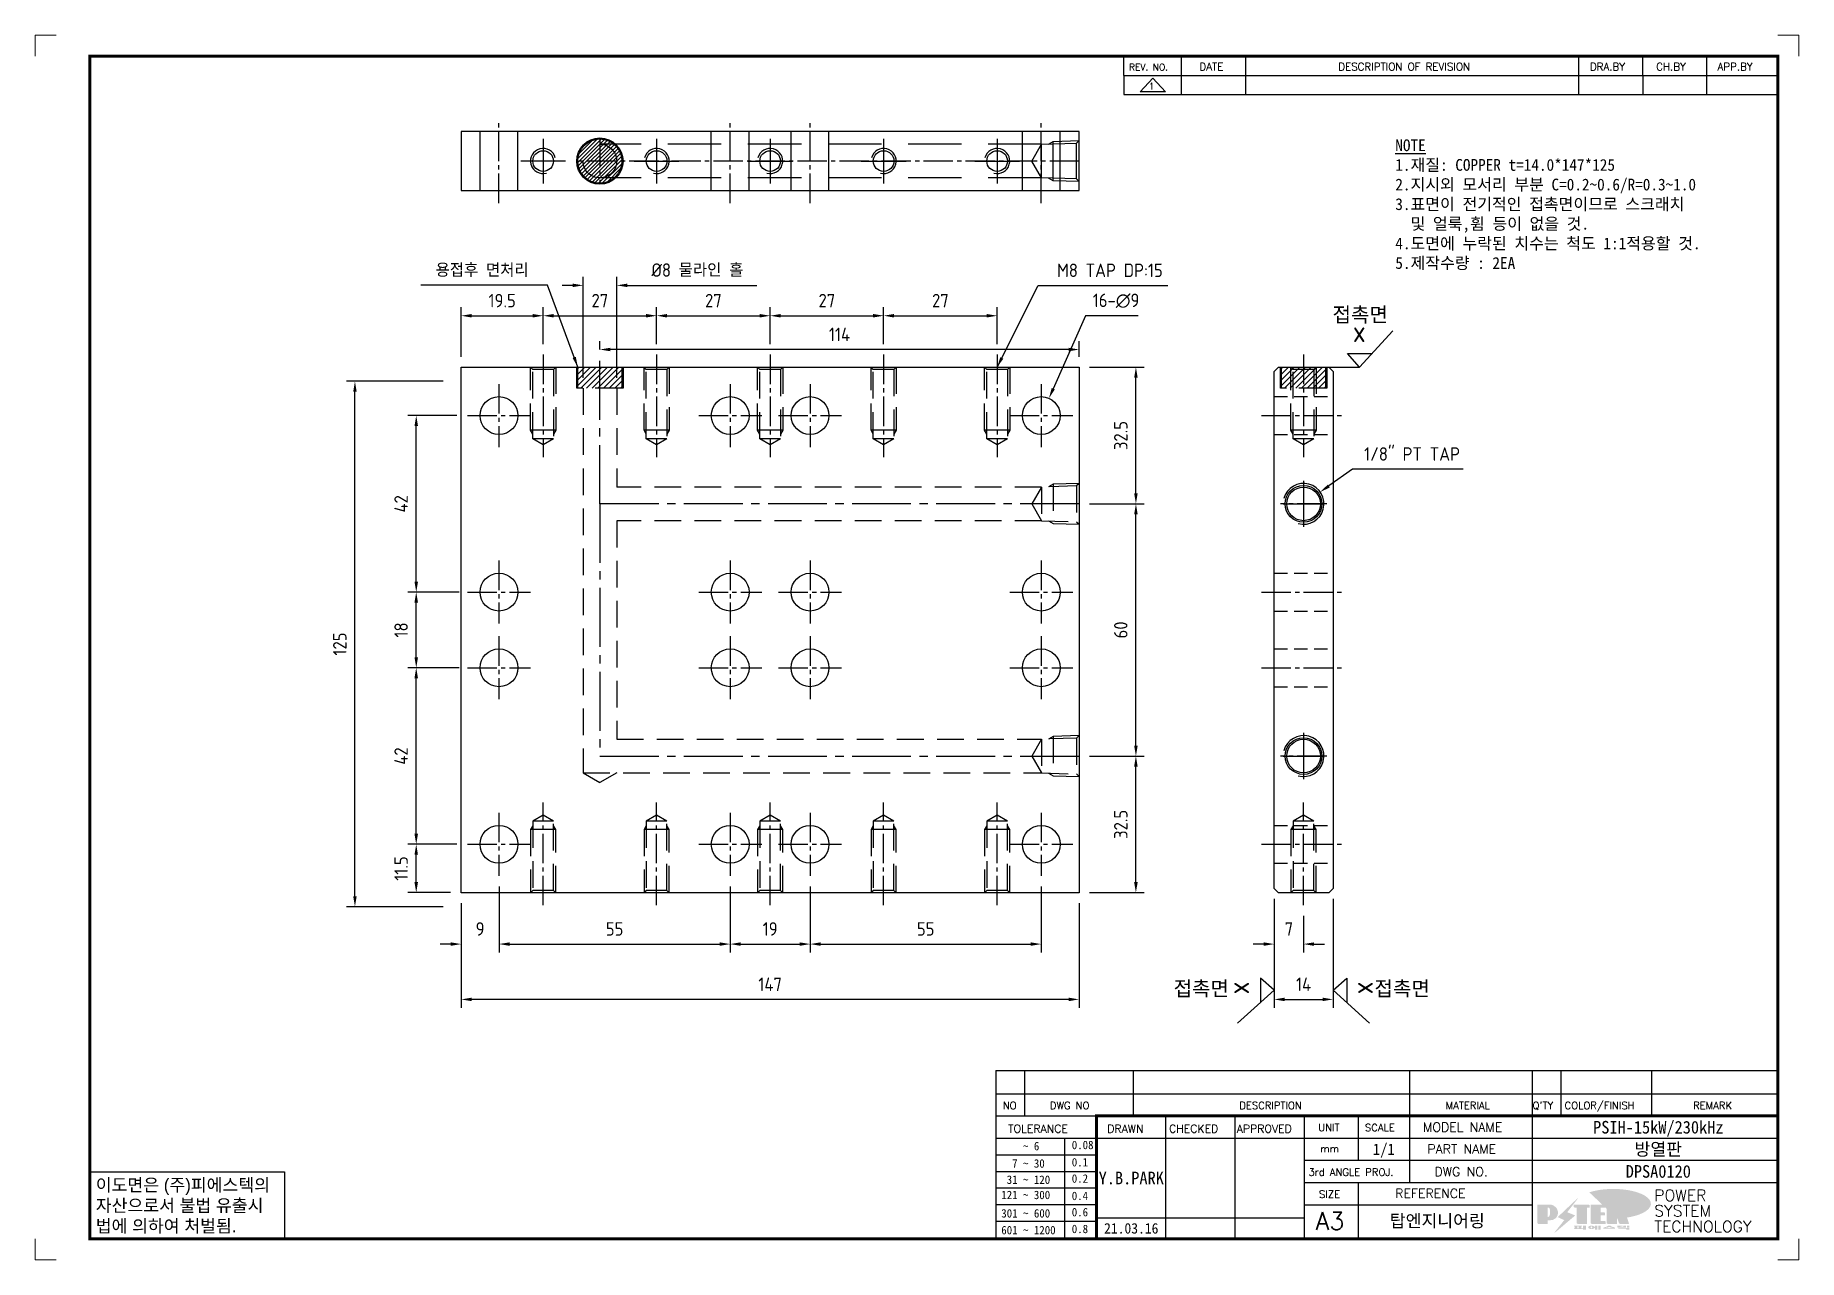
# Model space of a CAD drawing. Header units: millimetres. Extents: x -4251 to 2609, y -1673 to 4048.
# Drawn here: x -3350.1 to -2930.6, y -1277.8 to -986.5 of the extents above; entities that cross this region are included whole.
import ezdxf
from ezdxf.enums import TextEntityAlignment as Align

# ---------------------------------------------------------------- set-up
doc = ezdxf.new("R2010")
doc.units = ezdxf.units.MM
for name, pattern in [('CENTER', [50.8, 31.75, -6.35, 6.35, -6.35]), ('CENTER1', [10, 7, -1, 1, -1]), ('HIDDEN', [9.525, 6.35, -3.175]), ('HIDDEN2', [4.7625, 3.175, -1.5875]), ('HIDDENX2', [19.05, 12.7, -6.35])]:
    doc.linetypes.add(name, pattern=pattern)
for name, color, linetype in [('CENTER', 1, 'CENTER'), ('FORMAT-1', 7, 'Continuous'), ('HIDDEN', 2, 'HIDDEN'), ('line', 3, 'Continuous'), ('THIN', 3, 'Continuous')]:
    doc.layers.add(name, color=color, linetype=linetype)
doc.styles.add('h1', font='')
doc.styles.add('HAN', font='')
doc.styles.add('RC', font='simplex.shx')
doc.styles.add('ROMANT', font='simplex.shx')
doc.styles.add('RT', font='simplex.shx', dxfattribs={"oblique": 15})
doc.styles.get("Standard").update_dxf_attribs({"font": 'ISOCP.SHX', "bigfont": 'WHGTXT.SHX'})
doc.styles.get('h1').set_extended_font_data('New Gulim')
doc.styles.get('HAN').set_extended_font_data('GulimChe')
doc.dimstyles.new('PS-1', dxfattribs={"dimtxt": 3.2, "dimasz": 2.5, "dimexe": 2, "dimexo": 2.5, "dimgap": 2, "dimtad": 1, "dimtoh": 1, "dimrnd": 0.05, "dimzin": 12, "dimdsep": 46, "dimtxsty": 'Standard', "dimcen": 0, "dimclrt": 2, "dimazin": 3, "dimtfac": 1, "dimtofl": 0, "dimtmove": 0, "dimatfit": 3, "dimfxl": 0, "dimtolj": 1, "dimtzin": 0, "dimarcsym": 0})

msp = doc.modelspace()

# ---------------------------------------------------------------- texts
at = {"color": 2, "style": 'HAN'}
for p in [(-3041.5168, -1054.6793, 6026.422), (-3079.3292, -1214.9869, 6026.422), (-3031.55, -1214.9869, 6026.422)]:
    msp.add_text('접촉면', height=3.5, dxfattribs=at).set_placement(p)
at = {"color": 2, "text_generation_flag": 2}
msp.add_text('x', height=5, dxfattribs=at).set_placement((-3033.64, -1059.462, 0))
msp.add_text('x', height=5, rotation=90, dxfattribs=at).set_placement((-3061.3948, -1211.5793, 0))
at = {"color": 2}
msp.add_text('x', height=5, rotation=270, dxfattribs=at).set_placement((-3035.4344, -1211.5793, 0))
at = {"color": 2, "insert": (-3026.5945, -1011.2376, -0.0001), "char_height": 2.800095, "attachment_point": 1, "style": 'HAN'}
msp.add_mtext_dynamic_manual_height_columns('{\\LNOTE\\P}1.재질: COPPER t=14.0*147*125\\P2.지시외 모서리 부분 C=0.2~0.6/R=0.3~1.0\\P3.표면이 전기적인 접촉면이므로 스크래치\\P  및 얼룩,휨 등이 없을 것.\\P4.도면에 누락된 치수는 척도 1:1적용할 것.\\P{\\C1;5.제작수량 : 2EA}', width=794.617376, gutter_width=769.2954, heights=[449.7266], dxfattribs=at)
at = {"color": 1, "insert": (-3232.7542, -1043.9432, 0), "char_height": 3.2, "attachment_point": 9}
msp.add_mtext('용접후 면처리', dxfattribs=at)
at = {"color": 2, "insert": (-3107.0657, -1043.9884, 0), "char_height": 3.2, "attachment_point": 7}
msp.add_mtext('M8 TAP DP:15', dxfattribs=at)

# ---------------------------------------------------------------- blocks, each defined once
blk = doc.blocks.new('*D597')
at = {"color": 0, "linetype": 'ByBlock', "lineweight": -2}
for p, q in [((-3239.81, -1188.94), (-3239.81, -1204.67)), ((-3248.81, -1192.94), (-3248.81, -1204.67)), ((-3251.31, -1202.67), (-3253.81, -1202.67)), ((-3237.31, -1202.67), (-3234.81, -1202.67))]:
    blk.add_line(p, q, dxfattribs=at)
at = {"color": 0}
for points in [[(-3251.31, -1202.26), (-3251.31, -1203.09), (-3248.81, -1202.67)], [(-3237.31, -1202.26), (-3237.31, -1203.09), (-3239.81, -1202.67)]]:
    blk.add_solid(points, dxfattribs=at)
at = {"layer": 'DEFPOINTS', "color": 0}
for p in [(-3239.81, -1186.44, 0), (-3248.81, -1190.44, 0), (-3239.81, -1202.67)]:
    blk.add_point(p, dxfattribs=at)
at = {"color": 2, "insert": (-3244.31, -1199.07), "char_height": 3.2, "attachment_point": 5}
blk.add_mtext('\\A1;9', dxfattribs=at)
blk = doc.blocks.new('*D598')
at = {"color": 0, "linetype": 'ByBlock', "lineweight": -2}
for p, q in [((-3239.81, -1188.94), (-3239.81, -1204.67)), ((-3184.81, -1188.94), (-3184.81, -1204.67)), ((-3237.31, -1202.67), (-3187.31, -1202.67))]:
    blk.add_line(p, q, dxfattribs=at)
at = {"color": 0}
for points in [[(-3237.31, -1202.26), (-3237.31, -1203.09), (-3239.81, -1202.67)], [(-3187.31, -1202.26), (-3187.31, -1203.09), (-3184.81, -1202.67)]]:
    blk.add_solid(points, dxfattribs=at)
at = {"layer": 'DEFPOINTS', "color": 0}
for p in [(-3239.81, -1186.44, 0), (-3184.81, -1186.44, 0), (-3184.81, -1202.67)]:
    blk.add_point(p, dxfattribs=at)
at = {"color": 2, "insert": (-3212.31, -1199.07), "char_height": 3.2, "attachment_point": 5}
blk.add_mtext('\\A1;55', dxfattribs=at)
blk = doc.blocks.new('*D599')
at = {"color": 0, "linetype": 'ByBlock', "lineweight": -2}
for p, q in [((-3184.81, -1188.94), (-3184.81, -1204.67)), ((-3165.81, -1188.94), (-3165.81, -1204.67)), ((-3182.31, -1202.67), (-3168.31, -1202.67))]:
    blk.add_line(p, q, dxfattribs=at)
at = {"color": 0}
for points in [[(-3182.31, -1202.26), (-3182.31, -1203.09), (-3184.81, -1202.67)], [(-3168.31, -1202.26), (-3168.31, -1203.09), (-3165.81, -1202.67)]]:
    blk.add_solid(points, dxfattribs=at)
at = {"layer": 'DEFPOINTS', "color": 0}
for p in [(-3184.81, -1186.44, 0), (-3165.81, -1186.44, 0), (-3165.81, -1202.67)]:
    blk.add_point(p, dxfattribs=at)
at = {"color": 2, "insert": (-3175.31, -1199.07), "char_height": 3.2, "attachment_point": 5}
blk.add_mtext('\\A1;19', dxfattribs=at)
blk = doc.blocks.new('*D600')
at = {"color": 0, "linetype": 'ByBlock', "lineweight": -2}
for p, q in [((-3165.81, -1188.94), (-3165.81, -1204.67)), ((-3110.81, -1188.94), (-3110.81, -1204.67)), ((-3163.31, -1202.67), (-3113.31, -1202.67))]:
    blk.add_line(p, q, dxfattribs=at)
at = {"color": 0}
for points in [[(-3163.31, -1202.26), (-3163.31, -1203.09), (-3165.81, -1202.67)], [(-3113.31, -1202.26), (-3113.31, -1203.09), (-3110.81, -1202.67)]]:
    blk.add_solid(points, dxfattribs=at)
at = {"layer": 'DEFPOINTS', "color": 0}
for p in [(-3165.81, -1186.44, 0), (-3110.81, -1186.44, 0), (-3110.81, -1202.67)]:
    blk.add_point(p, dxfattribs=at)
at = {"color": 2, "insert": (-3138.31, -1199.07), "char_height": 3.2, "attachment_point": 5}
blk.add_mtext('\\A1;55', dxfattribs=at)
blk = doc.blocks.new('*D601')
at = {"color": 0, "linetype": 'ByBlock', "lineweight": -2}
for p, q in [((-3249.81, -1178.94), (-3261.5, -1178.94)), ((-3259.5, -1187.94), (-3259.5, -1181.44)), ((-3251.31, -1190.44), (-3261.5, -1190.44))]:
    blk.add_line(p, q, dxfattribs=at)
at = {"color": 0}
for points in [[(-3259.92, -1181.44), (-3259.08, -1181.44), (-3259.5, -1178.94)], [(-3259.92, -1187.94), (-3259.08, -1187.94), (-3259.5, -1190.44)]]:
    blk.add_solid(points, dxfattribs=at)
at = {"layer": 'DEFPOINTS', "color": 0}
for p in [(-3259.5, -1178.94), (-3247.31, -1178.94, 0), (-3248.81, -1190.44, 0)]:
    blk.add_point(p, dxfattribs=at)
at = {"color": 2, "insert": (-3263.1, -1184.69), "char_height": 3.2, "attachment_point": 5, "rotation": 90}
blk.add_mtext('\\A1;11.5', dxfattribs=at)
blk = doc.blocks.new('*D602')
at = {"color": 0, "linetype": 'ByBlock', "lineweight": -2}
for p, q in [((-3249.31, -1136.94), (-3261.5, -1136.94)), ((-3259.5, -1176.44), (-3259.5, -1139.44)), ((-3249.81, -1178.94), (-3261.5, -1178.94))]:
    blk.add_line(p, q, dxfattribs=at)
at = {"color": 0}
for points in [[(-3259.92, -1139.44), (-3259.08, -1139.44), (-3259.5, -1136.94)], [(-3259.92, -1176.44), (-3259.08, -1176.44), (-3259.5, -1178.94)]]:
    blk.add_solid(points, dxfattribs=at)
at = {"layer": 'DEFPOINTS', "color": 0}
for p in [(-3259.5, -1136.94), (-3246.81, -1136.94, 0), (-3247.31, -1178.94, 0)]:
    blk.add_point(p, dxfattribs=at)
at = {"color": 2, "insert": (-3263.1, -1157.94), "char_height": 3.2, "attachment_point": 5, "rotation": 90}
blk.add_mtext('\\A1;42', dxfattribs=at)
blk = doc.blocks.new('*D603')
at = {"color": 0, "linetype": 'ByBlock', "lineweight": -2}
for p, q in [((-3249.31, -1118.94), (-3261.5, -1118.94)), ((-3259.5, -1134.44), (-3259.5, -1121.44)), ((-3249.31, -1136.94), (-3261.5, -1136.94))]:
    blk.add_line(p, q, dxfattribs=at)
at = {"color": 0}
for points in [[(-3259.92, -1121.44), (-3259.08, -1121.44), (-3259.5, -1118.94)], [(-3259.92, -1134.44), (-3259.08, -1134.44), (-3259.5, -1136.94)]]:
    blk.add_solid(points, dxfattribs=at)
at = {"layer": 'DEFPOINTS', "color": 0}
for p in [(-3259.5, -1118.94), (-3246.81, -1118.94, 0), (-3246.81, -1136.94, 0)]:
    blk.add_point(p, dxfattribs=at)
at = {"color": 2, "insert": (-3263.1, -1127.94), "char_height": 3.2, "attachment_point": 5, "rotation": 90}
blk.add_mtext('\\A1;18', dxfattribs=at)
blk = doc.blocks.new('*D604')
at = {"color": 0, "linetype": 'ByBlock', "lineweight": -2}
for p, q in [((-3249.81, -1076.94), (-3261.5, -1076.94)), ((-3259.5, -1116.44), (-3259.5, -1079.44)), ((-3249.31, -1118.94), (-3261.5, -1118.94))]:
    blk.add_line(p, q, dxfattribs=at)
at = {"color": 0}
for points in [[(-3259.92, -1079.44), (-3259.08, -1079.44), (-3259.5, -1076.94)], [(-3259.92, -1116.44), (-3259.08, -1116.44), (-3259.5, -1118.94)]]:
    blk.add_solid(points, dxfattribs=at)
at = {"layer": 'DEFPOINTS', "color": 0}
for p in [(-3259.5, -1076.94), (-3247.31, -1076.94, 0), (-3246.81, -1118.94, 0)]:
    blk.add_point(p, dxfattribs=at)
at = {"color": 2, "insert": (-3263.1, -1097.94), "char_height": 3.2, "attachment_point": 5, "rotation": 90}
blk.add_mtext('\\A1;42', dxfattribs=at)
blk = doc.blocks.new('*D605')
at = {"color": 0, "linetype": 'ByBlock', "lineweight": -2}
for p, q in [((-3248.81, -1192.94), (-3248.81, -1217.83)), ((-3101.81, -1192.94), (-3101.81, -1217.83)), ((-3104.31, -1215.83), (-3246.31, -1215.83))]:
    blk.add_line(p, q, dxfattribs=at)
at = {"color": 0}
for points in [[(-3246.31, -1215.42), (-3246.31, -1216.25), (-3248.81, -1215.83)], [(-3104.31, -1215.42), (-3104.31, -1216.25), (-3101.81, -1215.83)]]:
    blk.add_solid(points, dxfattribs=at)
at = {"layer": 'DEFPOINTS', "color": 0}
for p in [(-3248.81, -1190.44, 0), (-3101.81, -1190.44, 0), (-3248.81, -1215.83)]:
    blk.add_point(p, dxfattribs=at)
at = {"color": 2, "insert": (-3175.31, -1212.23), "char_height": 3.2, "attachment_point": 5}
blk.add_mtext('\\A1;147', dxfattribs=at)
blk = doc.blocks.new('*D606')
at = {"color": 0, "linetype": 'ByBlock', "lineweight": -2}
for p, q in [((-3253.1, -1068.79), (-3276.08, -1068.79)), ((-3274.08, -1191.29), (-3274.08, -1071.29)), ((-3253.1, -1193.79), (-3276.08, -1193.79))]:
    blk.add_line(p, q, dxfattribs=at)
at = {"color": 0}
for points in [[(-3274.5, -1071.29), (-3273.67, -1071.29), (-3274.08, -1068.79)], [(-3274.5, -1191.29), (-3273.67, -1191.29), (-3274.08, -1193.79)]]:
    blk.add_solid(points, dxfattribs=at)
at = {"layer": 'DEFPOINTS', "color": 0}
for p in [(-3274.08, -1068.79), (-3250.6, -1068.79, 0), (-3250.6, -1193.79, 0)]:
    blk.add_point(p, dxfattribs=at)
at = {"color": 2, "insert": (-3277.68, -1131.29), "char_height": 3.2, "attachment_point": 5, "rotation": 90}
blk.add_mtext('\\A1;125', dxfattribs=at)
blk = doc.blocks.new('*D607')
at = {"color": 0, "linetype": 'ByBlock', "lineweight": -2}
for p, q in [((-3248.81, -1062.94), (-3248.81, -1051.19)), ((-3229.31, -1059.94), (-3229.31, -1051.19)), ((-3246.31, -1053.19), (-3231.81, -1053.19))]:
    blk.add_line(p, q, dxfattribs=at)
at = {"color": 0}
for points in [[(-3246.31, -1052.77), (-3246.31, -1053.61), (-3248.81, -1053.19)], [(-3231.81, -1052.77), (-3231.81, -1053.61), (-3229.31, -1053.19)]]:
    blk.add_solid(points, dxfattribs=at)
at = {"layer": 'DEFPOINTS', "color": 0}
for p in [(-3229.31, -1053.19), (-3248.81, -1065.44, 0), (-3229.31, -1062.44, 0)]:
    blk.add_point(p, dxfattribs=at)
at = {"color": 2, "insert": (-3239.06, -1049.59), "char_height": 3.2, "attachment_point": 5}
blk.add_mtext('\\A1;19.5', dxfattribs=at)
blk = doc.blocks.new('*D608')
at = {"color": 0, "linetype": 'ByBlock', "lineweight": -2}
for p, q in [((-3229.31, -1059.94), (-3229.31, -1051.19)), ((-3202.31, -1059.94), (-3202.31, -1051.19)), ((-3226.81, -1053.19), (-3204.81, -1053.19))]:
    blk.add_line(p, q, dxfattribs=at)
at = {"color": 0}
for points in [[(-3226.81, -1052.77), (-3226.81, -1053.61), (-3229.31, -1053.19)], [(-3204.81, -1052.77), (-3204.81, -1053.61), (-3202.31, -1053.19)]]:
    blk.add_solid(points, dxfattribs=at)
at = {"layer": 'DEFPOINTS', "color": 0}
for p in [(-3202.31, -1053.19), (-3229.31, -1062.44, 0), (-3202.31, -1062.44, 0)]:
    blk.add_point(p, dxfattribs=at)
at = {"color": 2, "insert": (-3215.81, -1049.59), "char_height": 3.2, "attachment_point": 5}
blk.add_mtext('\\A1;27', dxfattribs=at)
blk = doc.blocks.new('*D609')
at = {"color": 0, "linetype": 'ByBlock', "lineweight": -2}
for p, q in [((-3202.31, -1059.94), (-3202.31, -1051.19)), ((-3175.31, -1059.94), (-3175.31, -1051.19)), ((-3199.81, -1053.19), (-3177.81, -1053.19))]:
    blk.add_line(p, q, dxfattribs=at)
at = {"color": 0}
for points in [[(-3199.81, -1052.77), (-3199.81, -1053.61), (-3202.31, -1053.19)], [(-3177.81, -1052.77), (-3177.81, -1053.61), (-3175.31, -1053.19)]]:
    blk.add_solid(points, dxfattribs=at)
at = {"layer": 'DEFPOINTS', "color": 0}
for p in [(-3175.31, -1053.19), (-3202.31, -1062.44, 0), (-3175.31, -1062.44, 0)]:
    blk.add_point(p, dxfattribs=at)
at = {"color": 2, "insert": (-3188.81, -1049.59), "char_height": 3.2, "attachment_point": 5}
blk.add_mtext('\\A1;27', dxfattribs=at)
blk = doc.blocks.new('*D610')
at = {"color": 0, "linetype": 'ByBlock', "lineweight": -2}
for p, q in [((-3175.31, -1059.94), (-3175.31, -1051.19)), ((-3148.31, -1059.94), (-3148.31, -1051.19)), ((-3172.81, -1053.19), (-3150.81, -1053.19))]:
    blk.add_line(p, q, dxfattribs=at)
at = {"color": 0}
for points in [[(-3172.81, -1052.77), (-3172.81, -1053.61), (-3175.31, -1053.19)], [(-3150.81, -1052.77), (-3150.81, -1053.61), (-3148.31, -1053.19)]]:
    blk.add_solid(points, dxfattribs=at)
at = {"layer": 'DEFPOINTS', "color": 0}
for p in [(-3148.31, -1053.19), (-3175.31, -1062.44, 0), (-3148.31, -1062.44, 0)]:
    blk.add_point(p, dxfattribs=at)
at = {"color": 2, "insert": (-3161.81, -1049.59), "char_height": 3.2, "attachment_point": 5}
blk.add_mtext('\\A1;27', dxfattribs=at)
blk = doc.blocks.new('*D611')
at = {"color": 0, "linetype": 'ByBlock', "lineweight": -2}
for p, q in [((-3148.31, -1059.94), (-3148.31, -1051.19)), ((-3121.31, -1059.94), (-3121.31, -1051.19)), ((-3145.81, -1053.19), (-3123.81, -1053.19))]:
    blk.add_line(p, q, dxfattribs=at)
at = {"color": 0}
for points in [[(-3145.81, -1052.77), (-3145.81, -1053.61), (-3148.31, -1053.19)], [(-3123.81, -1052.77), (-3123.81, -1053.61), (-3121.31, -1053.19)]]:
    blk.add_solid(points, dxfattribs=at)
at = {"layer": 'DEFPOINTS', "color": 0}
for p in [(-3121.31, -1053.19), (-3148.31, -1062.44, 0), (-3121.31, -1062.44, 0)]:
    blk.add_point(p, dxfattribs=at)
at = {"color": 2, "insert": (-3134.81, -1049.59), "char_height": 3.2, "attachment_point": 5}
blk.add_mtext('\\A1;27', dxfattribs=at)
blk = doc.blocks.new('*D612')
at = {"color": 0, "linetype": 'ByBlock', "lineweight": -2}
for p, q in [((-3099.31, -1157.94), (-3086.3, -1157.94)), ((-3088.3, -1187.94), (-3088.3, -1160.44)), ((-3099.31, -1190.44), (-3086.3, -1190.44))]:
    blk.add_line(p, q, dxfattribs=at)
at = {"color": 0}
for points in [[(-3088.72, -1160.44), (-3087.88, -1160.44), (-3088.3, -1157.94)], [(-3088.72, -1187.94), (-3087.88, -1187.94), (-3088.3, -1190.44)]]:
    blk.add_solid(points, dxfattribs=at)
at = {"layer": 'DEFPOINTS', "color": 0}
for p in [(-3101.81, -1157.94, 0), (-3088.3, -1157.94), (-3101.81, -1190.44, 0)]:
    blk.add_point(p, dxfattribs=at)
at = {"color": 2, "insert": (-3091.9, -1174.19), "char_height": 3.2, "attachment_point": 5, "rotation": 90}
blk.add_mtext('\\A1;32.5', dxfattribs=at)
blk = doc.blocks.new('*D613')
at = {"color": 0, "linetype": 'ByBlock', "lineweight": -2}
for p, q in [((-3099.31, -1097.94), (-3086.3, -1097.94)), ((-3088.3, -1155.44), (-3088.3, -1100.44)), ((-3099.31, -1157.94), (-3086.3, -1157.94))]:
    blk.add_line(p, q, dxfattribs=at)
at = {"color": 0}
for points in [[(-3088.72, -1100.44), (-3087.88, -1100.44), (-3088.3, -1097.94)], [(-3088.72, -1155.44), (-3087.88, -1155.44), (-3088.3, -1157.94)]]:
    blk.add_solid(points, dxfattribs=at)
at = {"layer": 'DEFPOINTS', "color": 0}
for p in [(-3101.81, -1097.94, 0), (-3088.3, -1097.94), (-3101.81, -1157.94, 0)]:
    blk.add_point(p, dxfattribs=at)
at = {"color": 2, "insert": (-3091.9, -1127.94), "char_height": 3.2, "attachment_point": 5, "rotation": 90}
blk.add_mtext('\\A1;60', dxfattribs=at)
blk = doc.blocks.new('*D614')
at = {"color": 0, "linetype": 'ByBlock', "lineweight": -2}
for p, q in [((-3099.31, -1065.44), (-3086.3, -1065.44)), ((-3088.3, -1095.44), (-3088.3, -1067.94)), ((-3099.31, -1097.94), (-3086.3, -1097.94))]:
    blk.add_line(p, q, dxfattribs=at)
at = {"color": 0}
for points in [[(-3088.72, -1067.94), (-3087.88, -1067.94), (-3088.3, -1065.44)], [(-3088.72, -1095.44), (-3087.88, -1095.44), (-3088.3, -1097.94)]]:
    blk.add_solid(points, dxfattribs=at)
at = {"layer": 'DEFPOINTS', "color": 0}
for p in [(-3101.81, -1065.44, 0), (-3088.3, -1065.44), (-3101.81, -1097.94, 0)]:
    blk.add_point(p, dxfattribs=at)
at = {"color": 2, "insert": (-3091.9, -1081.69), "char_height": 3.2, "attachment_point": 5, "rotation": 90}
blk.add_mtext('\\A1;32.5', dxfattribs=at)
blk = doc.blocks.new('*D615')
at = {"color": 0, "linetype": 'ByBlock', "lineweight": -2}
for p, q in [((-3100.26, -1053.23), (-3107.96, -1070.55)), ((-3087.79, -1053.23), (-3100.26, -1053.23))]:
    blk.add_line(p, q, dxfattribs=at)
at = {"color": 0}
blk.add_solid([(-3108.34, -1070.38), (-3107.58, -1070.72), (-3108.98, -1072.83)], dxfattribs=at)
at = {"layer": 'DEFPOINTS', "color": 0}
for p in [(-3108.98, -1072.83, 0), (-3112.64, -1081.05, 0)]:
    blk.add_point(p, dxfattribs=at)
at = {"color": 2, "insert": (-3093.02, -1049.63), "char_height": 3.2, "attachment_point": 5}
blk.add_mtext('\\A1;16-∅9', dxfattribs=at)
blk = doc.blocks.new('*D616')
at = {"color": 0, "linetype": 'ByBlock', "lineweight": -2}
for p, q in [((-3215.81, -1061.26), (-3215.81, -1059.23)), ((-3104.31, -1061.23), (-3213.31, -1061.23)), ((-3101.81, -1062.94), (-3101.81, -1059.23))]:
    blk.add_line(p, q, dxfattribs=at)
at = {"color": 0}
for points in [[(-3213.31, -1060.81), (-3213.31, -1061.64), (-3215.81, -1061.23)], [(-3104.31, -1060.81), (-3104.31, -1061.64), (-3101.81, -1061.23)]]:
    blk.add_solid(points, dxfattribs=at)
at = {"layer": 'DEFPOINTS', "color": 0}
for p in [(-3215.81, -1061.23), (-3215.81, -1063.76, 0), (-3101.81, -1065.44, 0)]:
    blk.add_point(p, dxfattribs=at)
at = {"color": 2, "insert": (-3158.81, -1057.63), "char_height": 3.2, "attachment_point": 5}
blk.add_mtext('\\A1;114', dxfattribs=at)
blk = doc.blocks.new('*D619')
at = {"color": 0, "linetype": 'ByBlock', "lineweight": -2}
for p, q in [((-3055.41, -1191.94), (-3055.41, -1204.67)), ((-3048.41, -1195.94), (-3048.41, -1204.67)), ((-3057.91, -1202.67), (-3060.41, -1202.67)), ((-3045.91, -1202.67), (-3043.41, -1202.67))]:
    blk.add_line(p, q, dxfattribs=at)
at = {"color": 0}
for points in [[(-3057.91, -1202.26), (-3057.91, -1203.09), (-3055.41, -1202.67)], [(-3045.91, -1202.26), (-3045.91, -1203.09), (-3048.41, -1202.67)]]:
    blk.add_solid(points, dxfattribs=at)
at = {"layer": 'DEFPOINTS', "color": 0}
for p in [(-3055.41, -1189.44, 0), (-3048.41, -1193.44), (-3048.41, -1202.67)]:
    blk.add_point(p, dxfattribs=at)
at = {"color": 2, "insert": (-3051.91, -1199.07), "char_height": 3.2, "attachment_point": 5}
blk.add_mtext('\\A1;7', dxfattribs=at)
blk = doc.blocks.new('*D620')
at = {"color": 0, "linetype": 'ByBlock', "lineweight": -2}
for p, q in [((-3055.41, -1191.94), (-3055.41, -1217.83)), ((-3041.41, -1191.94), (-3041.41, -1217.83)), ((-3052.91, -1215.83), (-3043.91, -1215.83))]:
    blk.add_line(p, q, dxfattribs=at)
at = {"color": 0}
for points in [[(-3052.91, -1215.42), (-3052.91, -1216.25), (-3055.41, -1215.83)], [(-3043.91, -1215.42), (-3043.91, -1216.25), (-3041.41, -1215.83)]]:
    blk.add_solid(points, dxfattribs=at)
at = {"layer": 'DEFPOINTS', "color": 0}
for p in [(-3055.41, -1189.44, 0), (-3041.41, -1189.44, 0), (-3041.41, -1215.83)]:
    blk.add_point(p, dxfattribs=at)
at = {"color": 2, "insert": (-3048.41, -1212.23), "char_height": 3.2, "attachment_point": 5}
blk.add_mtext('\\A1;14', dxfattribs=at)
blk = doc.blocks.new('*D621')
at = {"color": 0, "linetype": 'ByBlock', "lineweight": -2}
for p, q in [((-3219.81, -1067.94), (-3219.81, -1043.96)), ((-3211.81, -1067.94), (-3211.81, -1043.96)), ((-3222.31, -1045.96), (-3224.81, -1045.96)), ((-3209.31, -1045.96), (-3178.44, -1045.96))]:
    blk.add_line(p, q, dxfattribs=at)
at = {"color": 0}
for points in [[(-3222.31, -1045.55), (-3222.31, -1046.38), (-3219.81, -1045.96)], [(-3209.31, -1045.55), (-3209.31, -1046.38), (-3211.81, -1045.96)]]:
    blk.add_solid(points, dxfattribs=at)
at = {"layer": 'DEFPOINTS', "color": 0}
for p in [(-3211.81, -1045.96), (-3219.81, -1070.44, 0), (-3211.81, -1070.44, 0)]:
    blk.add_point(p, dxfattribs=at)
at = {"color": 2, "insert": (-3192.62, -1042.33), "char_height": 3.2, "attachment_point": 5}
blk.add_mtext('\\A1;%%C8 물라인 홀', dxfattribs=at)
blk = doc.blocks.new('*D622')
at = {"color": 0, "linetype": 'ByBlock', "lineweight": -2}
for p, q in [((-3036.75, -1089.68), (-3042.41, -1093.69)), ((-3010.46, -1089.68), (-3036.75, -1089.68))]:
    blk.add_line(p, q, dxfattribs=at)
at = {"color": 0}
blk.add_solid([(-3042.65, -1093.35), (-3042.16, -1094.03), (-3044.45, -1095.13)], dxfattribs=at)
at = {"layer": 'DEFPOINTS', "color": 0}
for p in [(-3044.45, -1095.13, 0), (-3052.38, -1100.75, 0)]:
    blk.add_point(p, dxfattribs=at)
at = {"color": 2, "insert": (-3022.61, -1086.08), "char_height": 3.2, "attachment_point": 5}
blk.add_mtext('\\A1;1/8" PT TAP', dxfattribs=at)
blk = doc.blocks.new('re3')
at = {"color": 180}
for p, q in [((0, 0), (0, -4.55)), ((6.87, -0.64), (3.86, -3.91)), ((9.88, -3.91), (3.86, -3.91)), ((6.87, -0.64), (9.88, -3.91)), ((13.74, -4.55), (13.74, 0)), ((28.97, -4.55), (28.97, 0)), ((108.25, -4.55), (108.25, 0)), ((123.49, -4.55), (123.49, 0)), ((138.64, -4.55), (138.64, 0)), ((0, -4.55), (155.53, -4.55))]:
    blk.add_line(p, q, dxfattribs=at)
at = {"color": 2, "style": 'RC', "oblique": 15}
blk.add_attdef('REV.NO', text='', height=1.56, dxfattribs=at).set_placement((6.59, -2.56), align=Align.MIDDLE_CENTER)
blk.add_attdef('-1', text='', height=1.56, dxfattribs=at).set_placement((9.37, -1.66), align=Align.MIDDLE_LEFT)
at = {"color": 2, "style": 'HAN'}
for tag, p in [('REV.-DATE', (21.36, -2.28)), ('DRA.BY', (115.87, -2.28)), ('CH.BY', (131.07, -2.28)), ('APP.BY', (147.09, -2.28))]:
    blk.add_attdef(tag, text='', height=2.5, dxfattribs=at).set_placement(p, align=Align.MIDDLE_CENTER)
blk.add_attdef('DESCRIPTION-OF-REVISION', text='', height=2.5, dxfattribs=at).set_placement((31.61, -2.28), align=Align.MIDDLE_LEFT)
blk = doc.blocks.new('no3')
at = {"color": 180}
for p, q in [((0, 5.5), (0, 0)), ((0, 5.5), (186, 5.5)), ((6.79, 5.5), (6.79, 0)), ((32.74, 0.11), (32.74, 5.5)), ((98.4, 5.5), (98.4, 0)), ((127.61, 5.5), (127.61, 0)), ((134.43, 5.5), (134.43, 0)), ((155.98, 5.5), (155.98, 0))]:
    blk.add_line(p, q, dxfattribs=at)
at = {"color": 2, "style": 'HAN'}
for tag, p in [('PART-NO', (19.76, 2.75)), ('MATERIAL', (111.38, 2.75)), ("Q'TY", (131.02, 2.75)), ('COLOR/FINISH', (145.2, 2.75)), ('REMARK', (170.76, 2.75))]:
    blk.add_attdef(tag, text='', height=2.9, dxfattribs=at).set_placement(p, align=Align.MIDDLE_CENTER)
blk.add_attdef('DESCRIPTION', text='', height=2.9, dxfattribs=at).set_placement((34.51, 2.75), align=Align.MIDDLE_LEFT)
at = {"color": 2, "style": 'RT', "oblique": 15}
blk.add_attdef('NO', text='', height=1.74, dxfattribs=at).set_placement((3.38, 2.51), align=Align.MIDDLE_CENTER)
blk = doc.blocks.new('t3')
for p, q in [((0, 15.88), (46.25, 15.88)), ((0, 15.88), (0, 0)), ((46.25, 15.88), (46.25, 0)), ((0, 0), (46.25, 0))]:
    blk.add_line(p, q)
at = {"color": 1, "style": 'h1'}
for s, p in [('이도면은 (주)피에스텍의', (1.4, 11.29)), ('자산으로서 불법 유출시', (1.4, 6.41)), ('법에 의하여 처벌됨.', (1.4, 1.52))]:
    blk.add_text(s, height=3, dxfattribs=at).set_placement(p)
blk = doc.blocks.new('new LOGO')
at = {"layer": 'line'}
h = blk.add_hatch(color=1, dxfattribs=at)
h.paths.add_polyline_path([(41.5, 16.4), (54.3, 16.4, 1), (54.3, 82.9), (0, 82.9), (0, -0.1), (41.5, -0.1)])
h.paths.add_polyline_path([(41.5, 27.9), (41.5, 71.9), (43.6, 71.9, -0.414214), (54.6, 60.9), (54.6, 38.9, -0.414214), (43.6, 27.9)], flags=16)
h.paths.add_polyline_path([(214.7, 71.9), (227.5, 71.9), (227.5, 82.9), (159.7, 82.9), (159.7, 71.9), (172.5, 71.9), (172.5, -0.1), (214.7, -0.1)])
h.paths.add_polyline_path([(276, 37.4), (294.8, 37.4), (294.8, 49.1), (276, 49.1), (276, 71.9), (294.8, 71.9), (294.8, 82.9), (234.5, 82.9), (234.5, -0.1), (297, -0.1), (297, 10.9), (276, 10.9)])
h.paths.add_polyline_path([(347.2, 35.2), (359.7, -0.1), (400.5, -0.1), (379.6, 66.8), (399.7, 82.9), (380.6, 82.9), (347.2, 61.6), (347.2, 82.9), (305.5, 82.9), (305.5, -0.1), (347.2, -0.1)])
h = blk.add_hatch(color=250, dxfattribs=at)
h.paths.add_polyline_path([(44.5, 69.4), (46.6, 69.4, -0.129793), (52, 68, 0.221832), (43.6, 71.9), (41.5, 71.9), (41.5, 27.9), (43.6, 27.9, 0.02048), (44.5, 28)], flags=17)
h.paths.add_polyline_path([(44.5, 13.9), (57.3, 13.9, 0.72362), (77.1, 73.9, -0.679777), (54.3, 16.4), (41.5, 16.4), (41.5, -0.1), (3, -0.1), (3, -2.6), (44.5, -2.6)])
h.paths.add_polyline_path([(117.9, 14.2), (71.5, -44.4), (77.1, -39.6), (120.8, 15.6), (92, 28.9), (173.3, 106), (177.5, 111.4), (89.1, 27.6)])
h.paths.add_polyline_path([(162.7, 71.9), (162.7, 69.4), (172.5, 69.4), (172.5, 71.9)], flags=17)
h.paths.add_polyline_path([(217.7, 69.4), (230.5, 69.4), (230.5, 80.4), (227.5, 80.4), (227.5, 71.9), (214.7, 71.9), (214.7, -0.1), (175.5, -0.1), (175.5, -2.6), (217.7, -2.6)])
h.paths.add_polyline_path([(297.8, 46.6), (294.8, 46.6), (294.8, 37.4), (276, 37.4), (276, 10.9), (279, 10.9), (279, 34.9), (297.8, 34.9)])
h.paths.add_polyline_path([(300, 8.4), (297, 8.4), (297, -0.1), (237.5, -0.1), (237.5, -2.6), (300, -2.6)])
h.paths.add_polyline_path([(297.8, 80.4), (294.8, 80.4), (294.8, 71.9), (276, 71.9), (276, 49.1), (279, 49.1), (279, 69.4), (297.8, 69.4)])
h.paths.add_polyline_path([(350.2, 80.4), (347.2, 80.4), (347.2, 61.6), (350.2, 63.5)])
h.paths.add_polyline_path([(350.2, 26.7), (347.2, 35.2), (347.2, -0.1), (308.5, -0.1), (308.5, -2.6), (350.2, -2.6)])
h.paths.add_polyline_path([(402.7, 80.4), (396.5, 80.4), (379.6, 66.8), (400.5, -0.1), (361.8, -0.1), (362.7, -2.6), (403.5, -2.6), (382.6, 64.3)])
blk.add_hatch(color=5, dxfattribs=at).paths.add_polyline_path([(166.3, 35), (131, 49), (180.4, 112.7), (92, 28.9), (120.8, 15.6), (74.4, -43)])
h = blk.add_hatch(color=253, dxfattribs=at)
edge = h.paths.add_edge_path()
edge.add_ellipse((333.9, 86.4), major_axis=(-165.9, 0), ratio=0.39426, start_angle=111.51268, end_angle=334.46902)
edge.add_ellipse((314.1, 81.2), major_axis=(-153.7, 0), ratio=0.40699, start_angle=121.30662, end_angle=327.74369, ccw=False)
edge.add_line((394, 27.8), (394.7, 25.6))
h = blk.add_hatch(color=250, dxfattribs=at)
edge = h.paths.add_edge_path()
edge.add_ellipse((237.8, -17.6), major_axis=(-14.3, 0), ratio=0.526336, start_angle=192.2456, end_angle=269.07481)
edge.add_line((238.1, -10.1), (237.6, -10.1))
edge.add_ellipse((237.8, -17.6), major_axis=(-14.3, 0), ratio=0.526336, start_angle=270.92519, end_angle=449.07481)
edge.add_line((237.6, -25.1), (238.1, -25.1))
edge.add_ellipse((237.8, -17.6), major_axis=(-14.3, 0), ratio=0.526336, start_angle=450.92519, end_angle=527.7544)
edge.add_line((251.7, -19.2), (254.1, -19.2))
edge.add_line((254.1, -19.2), (254.1, -27.1))
edge.add_line((254.1, -27.1), (263.1, -27.1))
edge.add_line((263.1, -27.1), (263.1, -10.1))
edge.add_line((263.1, -10.1), (254.1, -10.1))
edge.add_line((254.1, -10.1), (254.1, -16))
edge.add_line((254.1, -16), (251.7, -16))
h.paths.add_polyline_path([(241, -16.4), (241, -18.7, -1), (234.4, -18.7), (234.4, -16.4, -1)], flags=16)
h.paths.add_polyline_path([(278.2, -10.1), (268.1, -10.1), (268.1, -27.1), (278.2, -27.1)])
h.paths.add_polyline_path([(310.3, -10.1), (310.3, -11.1, -0.157169), (289.3, -17.5), (294, -19.9, 0.128407), (316.3, -15.9, 0.128407), (338.6, -19.9), (343.3, -17.5, -0.157169), (322.2, -11.1), (322.2, -10.1)])
h.paths.add_polyline_path([(342.1, -25.1), (342.1, -22.3), (290.4, -22.3), (290.4, -25.1)])
h.paths.add_polyline_path([(352, -10.1), (352, -16.2, 0.414214), (354, -18.2), (378.7, -18.2), (378.7, -19.6), (390.2, -19.6), (390.2, -10.1), (378.7, -10.1), (378.7, -13.6), (374.7, -13.6), (374.7, -15.1), (378.7, -15.1), (378.7, -16.2), (364.7, -16.2), (364.7, -15.1), (371.2, -15.1), (371.2, -13.6), (364.7, -13.6), (364.7, -12.6), (374.7, -12.6), (374.7, -10.1)])
h.paths.add_polyline_path([(393.8, -10.1), (393.8, -19.6), (405, -19.6), (405, -10.1)])
h.paths.add_polyline_path([(405, -27.1), (405, -20.9), (356.8, -20.9), (356.8, -23), (391.8, -23), (391.8, -27.1)])
h.paths.add_polyline_path([(200.4, -10.1), (200.4, -22.3), (193.2, -22.3), (193.2, -12.6), (196.6, -12.6), (196.6, -10.1), (161, -10.1), (161, -12.6), (164.5, -12.6), (164.5, -22.3), (161, -22.3), (161, -25.1), (200.4, -25.1), (200.4, -27.1), (213.9, -27.1), (213.9, -10.1)])
h.paths.add_polyline_path([(182, -12.6), (175.6, -12.6), (175.6, -22.3), (182, -22.3)], flags=17)
blk = doc.blocks.new('format-3')
at = {"color": 3, "lineweight": 9}
for p, q in [((0, 286.3), (0, 291.3)), ((5, 291.3), (0, 291.3)), ((414.5, 291.3), (419.5, 291.3)), ((419.5, 286.3), (419.5, 291.3)), ((0, 5), (0, 0)), ((419.5, 5), (419.5, 0)), ((5, 0), (0, 0)), ((414.5, 0), (419.5, 0))]:
    blk.add_line(p, q, dxfattribs=at)
at = {"color": 180}
for p, q in [((258.97, 281.75), (258.97, 286.3)), ((272.71, 281.75), (272.71, 286.3)), ((287.94, 281.75), (287.94, 286.3)), ((367.22, 281.75), (367.22, 286.3)), ((382.45, 281.75), (382.45, 286.3)), ((397.61, 281.75), (397.61, 286.3)), ((258.97, 281.75), (414.5, 281.75)), ((228.5, 39.49), (228.5, 5)), ((228.5, 39.49), (414.5, 39.49)), ((235.29, 39.49), (235.29, 34.21)), ((261.24, 34.21), (261.24, 39.49)), ((326.9, 39.49), (326.9, 34.21)), ((356.11, 39.49), (356.11, 34.21)), ((362.93, 39.49), (362.93, 34.21)), ((384.48, 39.49), (384.48, 34.21)), ((228.5, 34.21), (252.48, 34.21)), ((268.96, 5), (268.96, 34.21)), ((285.45, 5), (285.45, 34.21)), ((301.94, 5), (301.94, 34.21)), ((314.72, 34.21), (314.72, 23.65)), ((326.9, 34.21), (326.9, 18.37)), ((356.11, 34.21), (356.11, 5)), ((228.5, 28.93), (252.48, 28.93)), ((244.89, 5.23), (244.89, 28.93)), ((252.48, 28.93), (414.5, 28.93)), ((228.5, 24.98), (252.48, 24.98)), ((228.5, 21.03), (252.48, 21.03)), ((301.94, 23.65), (414.5, 23.65)), ((228.5, 17.08), (252.48, 17.08)), ((301.94, 18.37), (414.5, 18.37)), ((314.72, 18.37), (314.72, 5)), ((228.5, 13.13), (252.48, 13.13)), ((301.94, 13.09), (356.11, 13.09)), ((228.5, 9.18), (252.48, 9.18)), ((252.48, 9.95), (301.94, 9.95))]:
    blk.add_line(p, q, dxfattribs=at)
at = {"const_width": 0.7}
blk.add_lwpolyline([(252.48, 5), (252.48, 34.21), (414.5, 34.21)], dxfattribs=at)
at = {"layer": 'FORMAT-1', "const_width": 0.7}
blk.add_lwpolyline([(13, 5), (13, 286.3), (414.5, 286.3), (414.5, 5)], close=True, dxfattribs=at)
blk.add_blockref('t3', (13, 5))
at = {"xscale": 0.05400000000000027, "yscale": 0.05400000000000027, "zscale": 0.05400000000000027}
blk.add_blockref('new LOGO', (357.35, 8.65), dxfattribs=at)
at = {"color": 2}
for s, height, style, p in [('REV. NO.', 1.56, 'RC', (260.23, 282.95)), ('DATE', 1.788, 'RC', (276.95, 282.94)), ('DESCRIPTION OF REVISION', 1.7875, 'RC', (309.98, 282.94)), ('DRA.BY', 1.788, 'RC', (369.83, 282.94)), ('CH.BY', 1.788, 'RC', (385.59, 282.94)), ('APP.BY', 1.788, 'RC', (400.18, 282.94)), ('COLOR/FINISH', 1.7424, 'RC', (363.8, 35.83)), ('NO', 1.742, 'RC', (230.16, 35.83)), ('DWG NO', 1.742, 'RC', (241.36, 35.83)), ('DESCRIPTION', 1.7424, 'RC', (286.43, 35.83)), ('MATERIAL', 1.742, 'RC', (335.52, 35.83)), ("Q'TY", 1.742, 'RC', (356.17, 35.83)), ('REMARK', 1.742, 'RC', (394.37, 35.83)), (' TOLERANCE', 1.9, 'RC', (230.11, 30.22)), ('DRAWN', 1.9, 'RC', (255, 30.22)), ('CHECKED', 1.9, 'RC', (269.71, 30.22)), ('APPROVED', 1.9, 'RC', (285.8, 30.22)), ('UNIT', 1.742, 'RC', (305.19, 30.55)), ('SCALE', 1.742, 'RC', (316.32, 30.55)), ('MODEL NAME', 2.178, 'RC', (330.12, 30.46)), ('    ~ 6', 2, 'HAN', (229.8, 26.03)), ('0.08', 2, 'HAN', (246.57, 26.31)), ('mm', 1.742, 'RC', (305.67, 25.56)), ('PART NAME', 2.178, 'RC', (331.17, 25.24)), ('  7 ~ 30', 2, 'HAN', (229.8, 21.91)), ('0.1', 2, 'HAN', (246.57, 22.2)), ('3rd ANGLE PROJ.', 1.7424, 'RC', (302.87, 19.97)), ('DWG NO.', 2.178, 'RC', (332.84, 19.85)), (' 31 ~ 120', 2, 'HAN', (229.8, 18.04)), ('0.2', 2, 'HAN', (246.57, 18.32)), ('REFERENCE', 2.178, 'RC', (323.52, 14.69)), ('121 ~ 300', 2, 'HAN', (229.8, 14.42)), ('0.4', 2, 'HAN', (246.57, 14.2)), ('SIZE', 1.742, 'RC', (305.39, 14.71)), ('301 ~ 600', 2, 'HAN', (229.8, 10.04)), ('0.6', 2, 'HAN', (246.57, 10.32)), ('601 ~ 1200', 2, 'HAN', (229.8, 6.05)), ('0.8', 2, 'HAN', (246.57, 6.33))]:
    blk.add_text(s, height=height, dxfattribs=dict(at, style=style)).set_placement(p)
at = {"style": 'ROMANT'}
for s, p in [('SYSTEM', (385.15, 10.31)), ('POWER', (385.15, 13.96)), ('TECHNOLOGY', (385.15, 6.56))]:
    blk.add_text(s, height=2.7, dxfattribs=at).set_placement(p)
at = {"color": 2, "lineweight": 25, "style": 'RC'}
blk.add_text('A3', height=4.182, dxfattribs=at).set_placement((304.61, 7.14))
at = {"style": 'HAN'}
for tag, height, p in [('MODEL-NAME', 3, (386.1, 31.53)), ('SCALE', 2.7, (320.81, 26.29)), ('PART-NAME', 3, (386.1, 26.29)), ('CH-BY', 3, (277.21, 19.44)), ('DWG-NO', 3, (386.1, 21.01)), ('DRA-BY', 3, (260.72, 19.44)), ('APP-BY', 3, (293.7, 19.44)), ('DRA-DATE', 2.5, (260.72, 7.47)), ('CH-DATE', 2.5, (277.21, 7.47)), ('APP-DATE', 2.5, (293.7, 7.47)), ('관련업체', 3, (333.52, 9.26))]:
    blk.add_attdef(tag, text='', height=height, dxfattribs=at).set_placement(p, align=Align.MIDDLE_CENTER)

# ---------------------------------------------------------------- dimensions: what is measured, and where the dimension line sits
dim = msp.add_linear_dim(base=(-3211.8115, -1045.9631, 0), p1=(-3219.8115, -1070.4422, 0), p2=(-3211.8115, -1070.4422, 0), text='%%C<> 물라인 홀', dimstyle='PS-1', override={"dimarcsym": 1})
dim.commit()
dim.dimension.update_dxf_attribs({"geometry": '*D621', "text_midpoint": (-3192.6248, -1042.3298, 0)})
for base, p1, p2, override, picture, middle in [((-3229.3115, -1053.189, 0), (-3248.8115, -1065.4422, 0), (-3229.3115, -1062.4422, 0), {"dimarcsym": 1}, '*D607', (-3239.0615, -1049.589, 0)), ((-3202.3115, -1053.189, 0), (-3229.3115, -1062.4422, 0), (-3202.3115, -1062.4422, 0), {"dimtmove": 1, "dimarcsym": 1}, '*D608', (-3215.8115, -1049.5887, 0)), ((-3175.3115, -1053.189, 0), (-3202.3115, -1062.4422, 0), (-3175.3115, -1062.4422, 0), {"dimtmove": 1, "dimarcsym": 1}, '*D609', (-3188.8115, -1049.5887, 0)), ((-3148.3115, -1053.189, 0), (-3175.3115, -1062.4422, 0), (-3148.3115, -1062.4422, 0), {"dimtmove": 1, "dimarcsym": 1}, '*D610', (-3161.8115, -1049.5887, 0)), ((-3121.3115, -1053.189, 0), (-3148.3115, -1062.4422, 0), (-3121.3115, -1062.4422, 0), {"dimtmove": 1, "dimarcsym": 1}, '*D611', (-3134.8115, -1049.5887, 0)), ((-3215.8115, -1061.2253, 0), (-3101.8115, -1065.4422, 0), (-3215.8115, -1063.7615, 0), {"dimarcsym": 1}, '*D616', (-3158.8115, -1057.6253, 0)), ((-3239.8115, -1202.6737), (-3248.8115, -1190.4422, 0), (-3239.8115, -1186.4422, 0), {"dimarcsym": 1}, '*D597', (-3244.3115, -1199.0737)), ((-3184.8115, -1202.6737), (-3239.8115, -1186.4422, 0), (-3184.8115, -1186.4422, 0), {"dimtmove": 1, "dimarcsym": 1}, '*D598', (-3212.3115, -1199.0737)), ((-3165.8115, -1202.6737), (-3184.8115, -1186.4422, 0), (-3165.8115, -1186.4422, 0), {"dimtmove": 1, "dimarcsym": 1}, '*D599', (-3175.3115, -1199.0737)), ((-3110.8115, -1202.6737), (-3165.8115, -1186.4422, 0), (-3110.8115, -1186.4422, 0), {"dimtmove": 1, "dimarcsym": 1}, '*D600', (-3138.3115, -1199.0737)), ((-3248.8115, -1215.8341), (-3101.8115, -1190.4422, 0), (-3248.8115, -1190.4422, 0), {"dimarcsym": 1}, '*D605', (-3175.3115, -1212.2341)), ((-3048.4146, -1202.6737, 0), (-3055.4146, -1189.4422, 0), (-3048.4146, -1193.4422, 0), {"dimarcsym": 1}, '*D619', (-3051.9146, -1199.0737, 0)), ((-3041.4146, -1215.8341, 0), (-3055.4146, -1189.4422, 0), (-3041.4146, -1189.4422, 0), {"dimarcsym": 1}, '*D620', (-3048.4146, -1212.2341, 0))]:
    dim = msp.add_linear_dim(base=base, p1=p1, p2=p2, dimstyle='PS-1', override=override)
    dim.commit()
    dim.dimension.update_dxf_attribs({"geometry": picture, "text_midpoint": middle})
for p1, p2, text, picture, middle in [((-3112.6419, -1081.0531, 0), (-3108.9811, -1072.8313, 0), '16-<>', '*D615', (-3093.0208, -1053.2339, 0)), ((-3052.3839, -1100.7534, 0), (-3044.4452, -1095.1311, 0), '1/8" PT TAP', '*D622', (-3022.6083, -1089.6847, 0))]:
    dim = msp.add_diameter_dim_2p(p1=p1, p2=p2, text=text, dimstyle='PS-1', override={"dimarcsym": 1})
    dim.commit()
    dim.dimension.update_dxf_attribs({"geometry": picture, "text_midpoint": middle, "dimtype": 163})
for base, p1, p2, override, picture, middle in [((-3088.2993, -1065.4422), (-3101.8115, -1097.9422, 0), (-3101.8115, -1065.4422, 0), {"dimarcsym": 1}, '*D614', (-3091.8996, -1081.6922)), ((-3274.0832, -1068.7925, 0), (-3250.5955, -1193.7925, 0), (-3250.5955, -1068.7925, 0), {"dimarcsym": 1}, '*D606', (-3277.6835, -1131.2925, 0)), ((-3259.4984, -1076.9422), (-3246.8115, -1118.9422, 0), (-3247.3115, -1076.9422, 0), {"dimtmove": 1, "dimarcsym": 1}, '*D604', (-3263.0987, -1097.9422)), ((-3088.2993, -1097.9422), (-3101.8115, -1157.9422, 0), (-3101.8115, -1097.9422, 0), {"dimtmove": 1, "dimarcsym": 1}, '*D613', (-3091.8993, -1127.9422)), ((-3259.4984, -1118.9422), (-3246.8115, -1136.9422, 0), (-3246.8115, -1118.9422, 0), {"dimarcsym": 1}, '*D603', (-3263.0984, -1127.9422)), ((-3259.4984, -1136.9422), (-3247.3115, -1178.9422, 0), (-3246.8115, -1136.9422, 0), {"dimarcsym": 1}, '*D602', (-3263.0987, -1157.9422)), ((-3088.2993, -1157.9422), (-3101.8115, -1190.4422, 0), (-3101.8115, -1157.9422, 0), {"dimarcsym": 1}, '*D612', (-3091.8996, -1174.1922)), ((-3259.4984, -1178.9422), (-3248.8115, -1190.4422, 0), (-3247.3115, -1178.9422, 0), {"dimarcsym": 1}, '*D601', (-3263.0984, -1184.6922))]:
    dim = msp.add_linear_dim(base=base, p1=p1, p2=p2, angle=90, dimstyle='PS-1', override=override)
    dim.commit()
    dim.dimension.update_dxf_attribs({"geometry": picture, "text_midpoint": middle})

# ---------------------------------------------------------------- hatches: boundary and pattern name
h = msp.add_hatch()
h.set_pattern_fill('ANSI31', color=4, scale=0.2)
h.set_pattern_definition([(45, (-5556.5068, -1876.6944), (-0.4490128, 0.4490128), [])])
edge = h.paths.add_edge_path()
edge.add_arc((-3215.8115, -1016.3897), 5.25, 0, 360)
at = {"linetype": 'HIDDEN2', "ltscale": 2}
h = msp.add_hatch(dxfattribs=at)
h.set_pattern_fill('ANSI31', color=2, scale=0.3)
h.set_pattern_definition([(45, (-5801.2871, -1397.7718), (-0.6735192, 0.6735192), [])])
h.paths.add_polyline_path([(-3221.0615, -1065.4422), (-3210.5615, -1065.4422), (-3210.5615, -1070.4422), (-3221.0615, -1070.4422)])
h = msp.add_hatch(dxfattribs=at)
h.set_pattern_fill('ANSI31', color=2, scale=0.3)
h.set_pattern_definition([(45, (-5633.8901, -1397.7718), (-0.6735192, 0.6735192), [])])
h.paths.add_polyline_path([(-3053.6646, -1065.4422), (-3043.1646, -1065.4422), (-3043.1646, -1070.4422), (-3053.6646, -1070.4422)])

# ---------------------------------------------------------------- linework, layer by layer
at = {"color": 1, "linetype": 'CENTER1'}
for p, q in [((-3239.8115, -1026.3897, 0), (-3239.8115, -1006.3897, 0)), ((-3184.8115, -1026.3897, 0), (-3184.8115, -1006.3897, 0)), ((-3165.8115, -1026.3897, 0), (-3165.8115, -1006.3897, 0)), ((-3110.8115, -1026.3897, 0), (-3110.8115, -1006.3897, 0)), ((-3215.8115, -1010.8527, 0), (-3215.8115, -1021.9267, 0)), ((-3101.8115, -1016.3897, 0), (-3221.3485, -1016.3897, 0)), ((-3229.3115, -1062.4422, 0), (-3229.3115, -1086.8618, 0)), ((-3202.3115, -1062.4422, 0), (-3202.3115, -1086.8618, 0)), ((-3175.3115, -1062.4422, 0), (-3175.3115, -1086.8618, 0)), ((-3148.3115, -1062.4422, 0), (-3148.3115, -1086.8618, 0)), ((-3121.3115, -1062.4422, 0), (-3121.3115, -1086.8618, 0)), ((-3239.8115, -1069.4422, 0), (-3239.8115, -1084.4422, 0)), ((-3184.8115, -1069.4422, 0), (-3184.8115, -1084.4422, 0)), ((-3165.8115, -1069.4422, 0), (-3165.8115, -1084.4422, 0)), ((-3110.8115, -1069.4422, 0), (-3110.8115, -1084.4422, 0)), ((-3247.3115, -1076.9422, 0), (-3232.3115, -1076.9422, 0)), ((-3192.3115, -1076.9422, 0), (-3177.3115, -1076.9422, 0)), ((-3173.3115, -1076.9422, 0), (-3158.3115, -1076.9422, 0)), ((-3118.3115, -1076.9422, 0), (-3103.3115, -1076.9422, 0)), ((-3058.4146, -1076.9422, 0), (-3038.4146, -1076.9422, 0)), ((-3048.4146, -1092.4422, 0), (-3048.4146, -1103.4422, 0)), ((-3042.9146, -1097.9422, 0), (-3053.9146, -1097.9422, 0)), ((-3239.8115, -1111.4422, 0), (-3239.8115, -1126.4422, 0)), ((-3184.8115, -1111.4422, 0), (-3184.8115, -1126.4422, 0)), ((-3165.8115, -1111.4422, 0), (-3165.8115, -1126.4422, 0)), ((-3110.8115, -1111.4422, 0), (-3110.8115, -1126.4422, 0)), ((-3247.3115, -1118.9422, 0), (-3232.3115, -1118.9422, 0)), ((-3192.3115, -1118.9422, 0), (-3177.3115, -1118.9422, 0)), ((-3173.3115, -1118.9422, 0), (-3158.3115, -1118.9422, 0)), ((-3118.3115, -1118.9422, 0), (-3103.3115, -1118.9422, 0)), ((-3058.4146, -1118.9422, 0), (-3038.4146, -1118.9422, 0)), ((-3239.8115, -1129.4422, 0), (-3239.8115, -1144.4422, 0)), ((-3184.8115, -1129.4422, 0), (-3184.8115, -1144.4422, 0)), ((-3165.8115, -1129.4422, 0), (-3165.8115, -1144.4422, 0)), ((-3110.8115, -1129.4422, 0), (-3110.8115, -1144.4422, 0)), ((-3247.3115, -1136.9422, 0), (-3232.3115, -1136.9422, 0)), ((-3192.3115, -1136.9422, 0), (-3177.3115, -1136.9422, 0)), ((-3173.3115, -1136.9422, 0), (-3158.3115, -1136.9422, 0)), ((-3118.3115, -1136.9422, 0), (-3103.3115, -1136.9422, 0)), ((-3058.4146, -1136.9422, 0), (-3038.4146, -1136.9422, 0)), ((-3048.4146, -1152.4422, 0), (-3048.4146, -1163.4422, 0)), ((-3042.9146, -1157.9422, 0), (-3053.9146, -1157.9422, 0)), ((-3229.3115, -1193.4422, 0), (-3229.3115, -1169.0227, 0)), ((-3202.3115, -1193.4422, 0), (-3202.3115, -1169.0227, 0)), ((-3175.3115, -1193.4422, 0), (-3175.3115, -1169.0227, 0)), ((-3148.3115, -1193.4422, 0), (-3148.3115, -1169.0227, 0)), ((-3121.3115, -1193.4422, 0), (-3121.3115, -1169.0227, 0)), ((-3239.8115, -1171.4422, 0), (-3239.8115, -1186.4422, 0)), ((-3184.8115, -1171.4422, 0), (-3184.8115, -1186.4422, 0)), ((-3165.8115, -1171.4422, 0), (-3165.8115, -1186.4422, 0)), ((-3110.8115, -1171.4422, 0), (-3110.8115, -1186.4422, 0)), ((-3247.3115, -1178.9422, 0), (-3232.3115, -1178.9422, 0)), ((-3192.3115, -1178.9422, 0), (-3177.3115, -1178.9422, 0)), ((-3173.3115, -1178.9422, 0), (-3158.3115, -1178.9422, 0)), ((-3118.3115, -1178.9422, 0), (-3103.3115, -1178.9422, 0)), ((-3058.4146, -1178.9422, 0), (-3038.4146, -1178.9422, 0))]:
    msp.add_line(p, q, dxfattribs=at)
at = {"color": 6}
for p, q in [((-3101.8115, -1009.3897, 0), (-3248.8115, -1009.3897, 0)), ((-3248.8115, -1009.3897, 0), (-3248.8115, -1023.3897, 0)), ((-3101.8115, -1023.3897, 0), (-3101.8115, -1009.3897, 0)), ((-3248.8115, -1023.3897, 0), (-3101.8115, -1023.3897, 0)), ((-3055.4146, -1066.4422, 0), (-3054.4146, -1065.4422, 0)), ((-3054.4146, -1065.4422, 0), (-3042.4146, -1065.4422, 0)), ((-3042.4146, -1065.4422, 0), (-3041.4146, -1066.4422, 0)), ((-3055.4146, -1189.4422, 0), (-3055.4146, -1066.4422, 0)), ((-3041.4146, -1066.4422, 0), (-3041.4146, -1189.4422, 0)), ((-3054.4146, -1190.4422, 0), (-3055.4146, -1189.4422, 0)), ((-3042.4146, -1190.4422, 0), (-3054.4146, -1190.4422, 0)), ((-3042.4146, -1190.4422, 0), (-3041.4146, -1189.4422, 0))]:
    msp.add_line(p, q, dxfattribs=at)
at = {"color": 2, "linetype": 'HIDDENX2'}
for p, q in [((-3110.7353, -1012.3897, 0), (-3215.848, -1012.3897, 0)), ((-3110.7328, -1020.394, 0), (-3110.7328, -1012.3854, 0)), ((-3108.0115, -1021.0599, 0), (-3108.0115, -1011.7194, 0)), ((-3110.7353, -1020.3897, 0), (-3215.8115, -1020.3897, 0))]:
    msp.add_line(p, q, dxfattribs=at)
for p, q in [((-3035.0856, -1065.4422, 0), (-3027.2098, -1056.7556, 0)), ((-3042.4146, -1065.4422, 0), (-3035.0856, -1065.4422, 0)), ((-3037.9589, -1062.1793, 0), (-3032.1272, -1062.1793, 0)), ((-3035.0856, -1065.4422, 0), (-3037.9589, -1062.1793, 0)), ((-3058.6775, -1210.7604, 0), (-3058.6775, -1216.5921, 0)), ((-3055.4146, -1213.6338, 0), (-3058.6775, -1210.7604, 0)), ((-3041.4146, -1213.6338, 0), (-3038.1516, -1210.7604, 0)), ((-3038.1516, -1210.7604, 0), (-3038.1516, -1216.5921, 0)), ((-3055.4146, -1213.6338, 0), (-3064.1012, -1221.5095, 0)), ((-3041.4146, -1213.6338, 0), (-3032.7279, -1221.5095, 0))]:
    msp.add_line(p, q)
at = {"color": 1, "linetype": 'CENTER1', "ltscale": 2}
msp.add_line((-3215.8115, -1097.9422, 0), (-3215.8115, -1063.7615, 0), dxfattribs=at)
at = {"color": 250, "linetype": 'CENTER1'}
for p, q in [((-3048.4146, -1062.4422, 0), (-3048.4146, -1086.8618, 0)), ((-3048.4146, -1193.4422, 0), (-3048.4146, -1169.0227, 0))]:
    msp.add_line(p, q, dxfattribs=at)
at = {"color": 2, "linetype": 'HIDDEN2', "ltscale": 2}
for p, q in [((-3219.8115, -1070.4422, 0), (-3219.8115, -1161.9422, 0)), ((-3211.8115, -1070.4422, 0), (-3211.8115, -1093.9422, 0)), ((-3226.3115, -1080.4422, 0), (-3232.3115, -1080.4422, 0)), ((-3199.3115, -1080.4422, 0), (-3205.3115, -1080.4422, 0)), ((-3172.3115, -1080.4422, 0), (-3178.3115, -1080.4422, 0)), ((-3145.3115, -1080.4422, 0), (-3151.3115, -1080.4422, 0)), ((-3118.3115, -1080.4422, 0), (-3124.3115, -1080.4422, 0)), ((-3226.8528, -1082.4422, 0), (-3231.7702, -1082.4422, 0)), ((-3199.8528, -1082.4422, 0), (-3204.7702, -1082.4422, 0)), ((-3172.8528, -1082.4422, 0), (-3177.7702, -1082.4422, 0)), ((-3145.8528, -1082.4422, 0), (-3150.7702, -1082.4422, 0)), ((-3118.8528, -1082.4422, 0), (-3123.7702, -1082.4422, 0)), ((-3110.7353, -1093.9422, 0.0001), (-3211.8115, -1093.9422, 0)), ((-3110.7328, -1093.938, 0), (-3110.7328, -1101.9465, 0)), ((-3108.0115, -1093.272, 0), (-3108.0115, -1102.6125, 0)), ((-3110.7353, -1101.9422, 0.0001), (-3211.8115, -1101.9422, 0)), ((-3211.8115, -1101.9422, 0), (-3211.8115, -1153.9422, 0)), ((-3108.0115, -1153.272, 0), (-3108.0115, -1162.6125, 0)), ((-3211.8115, -1153.9422, 0), (-3110.7353, -1153.9422, 0.0001)), ((-3110.7328, -1153.938, 0), (-3110.7328, -1161.9465, 0)), ((-3219.8115, -1161.9422, 0), (-3110.7353, -1161.9422, 0.0001)), ((-3219.8115, -1161.9422, 0), (-3215.8115, -1164.2516, 0)), ((-3211.8115, -1161.9422, 0), (-3215.8115, -1164.2516, 0)), ((-3226.8528, -1173.4422, 0), (-3231.7702, -1173.4422, 0)), ((-3199.8528, -1173.4422, 0), (-3204.7702, -1173.4422, 0)), ((-3172.8528, -1173.4422, 0), (-3177.7702, -1173.4422, 0)), ((-3145.8528, -1173.4422, 0), (-3150.7702, -1173.4422, 0)), ((-3118.8528, -1173.4422, 0), (-3123.7702, -1173.4422, 0)), ((-3226.3115, -1175.4422, 0), (-3232.3115, -1175.4422, 0)), ((-3199.3115, -1175.4422, 0), (-3205.3115, -1175.4422, 0)), ((-3172.3115, -1175.4422, 0), (-3178.3115, -1175.4422, 0)), ((-3145.3115, -1175.4422, 0), (-3151.3115, -1175.4422, 0)), ((-3118.3115, -1175.4422, 0), (-3124.3115, -1175.4422, 0))]:
    msp.add_line(p, q, dxfattribs=at)
at = {"color": 2, "linetype": 'HIDDEN2'}
for p, q in [((-3055.4146, -1072.4422, 0), (-3041.4146, -1072.4422, 0)), ((-3055.4146, -1081.4422, 0), (-3041.4146, -1081.4422, 0)), ((-3055.4146, -1114.4422, 0), (-3041.4146, -1114.4422, 0)), ((-3055.4146, -1123.4422, 0), (-3041.4146, -1123.4422, 0)), ((-3055.4146, -1132.4422, 0), (-3041.4146, -1132.4422, 0)), ((-3055.4146, -1141.4422, 0), (-3041.4146, -1141.4422, 0)), ((-3055.4146, -1174.4422, 0), (-3041.4146, -1174.4422, 0)), ((-3055.4146, -1183.4422, 0), (-3041.4146, -1183.4422, 0))]:
    msp.add_line(p, q, dxfattribs=at)
at = {"color": 250, "linetype": 'HIDDEN2', "ltscale": 2}
for p, q in [((-3045.4146, -1080.4422, 0), (-3051.4146, -1080.4422, 0)), ((-3045.9558, -1082.4422, 0), (-3050.8733, -1082.4422, 0)), ((-3045.9558, -1173.4422, 0), (-3050.8733, -1173.4422, 0)), ((-3045.4146, -1175.4422, 0), (-3051.4146, -1175.4422, 0))]:
    msp.add_line(p, q, dxfattribs=at)
at = {"color": 2, "linetype": 'HIDDENX2', "elevation": 0}
for points in [[(-3102.4111, -1020.6541), (-3110.7328, -1020.394), (-3113.0447, -1016.3897), (-3110.7328, -1012.3854), (-3102.4111, -1012.1253)], [(-3109.0751, -1012.3336), (-3108.0115, -1011.7194), (-3101.8115, -1011.5257)], [(-3101.8115, -1021.2537), (-3102.4111, -1020.6541), (-3102.4111, -1012.1253), (-3101.8115, -1011.5257)], [(-3101.8115, -1021.2537), (-3108.0115, -1021.0599), (-3109.0751, -1020.4458)]]:
    msp.add_lwpolyline(points, dxfattribs=at)
at = {"color": 6, "elevation": 0}
msp.add_lwpolyline([(-3248.8115, -1065.4422), (-3101.8115, -1065.4422), (-3101.8115, -1190.4422), (-3248.8115, -1190.4422)], close=True, dxfattribs=at)
at = {"color": 2, "linetype": 'HIDDEN2', "ltscale": 2, "elevation": 0}
for points in [[(-3231.7702, -1081.3797), (-3232.3115, -1080.4422), (-3232.3115, -1065.4422)], [(-3226.3115, -1065.4422), (-3226.8528, -1065.9835), (-3231.7702, -1065.9835), (-3232.3115, -1065.4422)], [(-3226.3115, -1065.4422), (-3226.3115, -1080.4422), (-3226.8528, -1081.3797)], [(-3204.7702, -1081.3797), (-3205.3115, -1080.4422), (-3205.3115, -1065.4422)], [(-3199.3115, -1065.4422), (-3199.8528, -1065.9835), (-3204.7702, -1065.9835), (-3205.3115, -1065.4422)], [(-3199.3115, -1065.4422), (-3199.3115, -1080.4422), (-3199.8528, -1081.3797)], [(-3177.7702, -1081.3797), (-3178.3115, -1080.4422), (-3178.3115, -1065.4422)], [(-3172.3115, -1065.4422), (-3172.8528, -1065.9835), (-3177.7702, -1065.9835), (-3178.3115, -1065.4422)], [(-3172.3115, -1065.4422), (-3172.3115, -1080.4422), (-3172.8528, -1081.3797)], [(-3150.7702, -1081.3797), (-3151.3115, -1080.4422), (-3151.3115, -1065.4422)], [(-3145.3115, -1065.4422), (-3145.8528, -1065.9835), (-3150.7702, -1065.9835), (-3151.3115, -1065.4422)], [(-3145.3115, -1065.4422), (-3145.3115, -1080.4422), (-3145.8528, -1081.3797)], [(-3123.7702, -1081.3797), (-3124.3115, -1080.4422), (-3124.3115, -1065.4422)], [(-3118.3115, -1065.4422), (-3118.8528, -1065.9835), (-3123.7702, -1065.9835), (-3124.3115, -1065.4422)], [(-3118.3115, -1065.4422), (-3118.3115, -1080.4422), (-3118.8528, -1081.3797)], [(-3226.8528, -1065.9835), (-3226.8528, -1082.4422), (-3229.3115, -1083.8618), (-3231.7702, -1082.4422), (-3231.7702, -1065.9835)], [(-3199.8528, -1065.9835), (-3199.8528, -1082.4422), (-3202.3115, -1083.8618), (-3204.7702, -1082.4422), (-3204.7702, -1065.9835)], [(-3172.8528, -1065.9835), (-3172.8528, -1082.4422), (-3175.3115, -1083.8618), (-3177.7702, -1082.4422), (-3177.7702, -1065.9835)], [(-3145.8528, -1065.9835), (-3145.8528, -1082.4422), (-3148.3115, -1083.8618), (-3150.7702, -1082.4422), (-3150.7702, -1065.9835)], [(-3118.8528, -1065.9835), (-3118.8528, -1082.4422), (-3121.3115, -1083.8618), (-3123.7702, -1082.4422), (-3123.7702, -1065.9835)], [(-3102.4111, -1093.6778), (-3110.7328, -1093.938), (-3113.0447, -1097.9422), (-3110.7328, -1101.9465), (-3102.4111, -1102.2066)], [(-3101.8115, -1093.0782), (-3108.0115, -1093.272), (-3109.0752, -1093.8861)], [(-3101.8115, -1093.0782), (-3102.4111, -1093.6778), (-3102.4111, -1102.2066), (-3101.8115, -1102.8062)], [(-3109.0752, -1101.9983), (-3108.0115, -1102.6125), (-3101.8115, -1102.8062)], [(-3101.8115, -1153.0782), (-3108.0115, -1153.272), (-3109.0752, -1153.8861)], [(-3101.8115, -1153.0782), (-3102.4111, -1153.6778), (-3102.4111, -1162.2066), (-3101.8115, -1162.8062)], [(-3102.4111, -1153.6778), (-3110.7328, -1153.938), (-3113.0447, -1157.9422), (-3110.7328, -1161.9465), (-3102.4111, -1162.2066)], [(-3109.0752, -1161.9983), (-3108.0115, -1162.6125), (-3101.8115, -1162.8062)], [(-3231.7702, -1174.5047), (-3232.3115, -1175.4422), (-3232.3115, -1190.4422)], [(-3226.8528, -1189.901), (-3226.8528, -1173.4422), (-3229.3115, -1172.0227), (-3231.7702, -1173.4422), (-3231.7702, -1189.901)], [(-3226.3115, -1190.4422), (-3226.3115, -1175.4422), (-3226.8528, -1174.5047)], [(-3204.7702, -1174.5047), (-3205.3115, -1175.4422), (-3205.3115, -1190.4422)], [(-3199.8528, -1189.901), (-3199.8528, -1173.4422), (-3202.3115, -1172.0227), (-3204.7702, -1173.4422), (-3204.7702, -1189.901)], [(-3199.3115, -1190.4422), (-3199.3115, -1175.4422), (-3199.8528, -1174.5047)], [(-3177.7702, -1174.5047), (-3178.3115, -1175.4422), (-3178.3115, -1190.4422)], [(-3172.8528, -1189.901), (-3172.8528, -1173.4422), (-3175.3115, -1172.0227), (-3177.7702, -1173.4422), (-3177.7702, -1189.901)], [(-3172.3115, -1190.4422), (-3172.3115, -1175.4422), (-3172.8528, -1174.5047)], [(-3150.7702, -1174.5047), (-3151.3115, -1175.4422), (-3151.3115, -1190.4422)], [(-3145.8528, -1189.901), (-3145.8528, -1173.4422), (-3148.3115, -1172.0227), (-3150.7702, -1173.4422), (-3150.7702, -1189.901)], [(-3145.3115, -1190.4422), (-3145.3115, -1175.4422), (-3145.8528, -1174.5047)], [(-3123.7702, -1174.5047), (-3124.3115, -1175.4422), (-3124.3115, -1190.4422)], [(-3118.8528, -1189.901), (-3118.8528, -1173.4422), (-3121.3115, -1172.0227), (-3123.7702, -1173.4422), (-3123.7702, -1189.901)], [(-3118.3115, -1190.4422), (-3118.3115, -1175.4422), (-3118.8528, -1174.5047)], [(-3226.3115, -1190.4422), (-3226.8528, -1189.901), (-3231.7702, -1189.901), (-3232.3115, -1190.4422)], [(-3199.3115, -1190.4422), (-3199.8528, -1189.901), (-3204.7702, -1189.901), (-3205.3115, -1190.4422)], [(-3172.3115, -1190.4422), (-3172.8528, -1189.901), (-3177.7702, -1189.901), (-3178.3115, -1190.4422)], [(-3145.3115, -1190.4422), (-3145.8528, -1189.901), (-3150.7702, -1189.901), (-3151.3115, -1190.4422)], [(-3118.3115, -1190.4422), (-3118.8528, -1189.901), (-3123.7702, -1189.901), (-3124.3115, -1190.4422)]]:
    msp.add_lwpolyline(points, dxfattribs=at)
for points in [[(-3221.3115, -1065.4422), (-3210.3115, -1065.4422), (-3210.3115, -1070.4422), (-3221.3115, -1070.4422)], [(-3221.0615, -1065.4422), (-3210.5615, -1065.4422), (-3210.5615, -1070.4422), (-3221.0615, -1070.4422)], [(-3053.9146, -1065.4422), (-3042.9146, -1065.4422), (-3042.9146, -1070.4422), (-3053.9146, -1070.4422)], [(-3053.6646, -1065.4422), (-3043.1646, -1065.4422), (-3043.1646, -1070.4422), (-3053.6646, -1070.4422)]]:
    msp.add_lwpolyline(points, close=True, dxfattribs=at)
at = {"color": 250, "linetype": 'HIDDEN2', "ltscale": 2, "elevation": 0}
for points in [[(-3050.8733, -1081.3797), (-3051.4146, -1080.4422), (-3051.4146, -1065.4422)], [(-3045.4146, -1065.4422), (-3045.9558, -1065.9835), (-3050.8733, -1065.9835), (-3051.4146, -1065.4422)], [(-3045.4146, -1065.4422), (-3045.4146, -1080.4422), (-3045.9558, -1081.3797)], [(-3045.9558, -1065.9835), (-3045.9558, -1082.4422), (-3048.4146, -1083.8618), (-3050.8733, -1082.4422), (-3050.8733, -1065.9835)], [(-3050.8733, -1174.5047), (-3051.4146, -1175.4422), (-3051.4146, -1190.4422)], [(-3045.9558, -1189.901), (-3045.9558, -1173.4422), (-3048.4146, -1172.0227), (-3050.8733, -1173.4422), (-3050.8733, -1189.901)], [(-3045.4146, -1190.4422), (-3045.4146, -1175.4422), (-3045.9558, -1174.5047)], [(-3045.4146, -1190.4422), (-3045.9558, -1189.901), (-3050.8733, -1189.901), (-3051.4146, -1190.4422)]]:
    msp.add_lwpolyline(points, dxfattribs=at)
at = {"color": 1, "linetype": 'CENTER1', "ltscale": 2, "elevation": 0}
msp.add_lwpolyline([(-3101.8115, -1097.9422), (-3215.8115, -1097.9422), (-3215.8115, -1157.9422), (-3101.8115, -1157.9422)], dxfattribs=at)
at = {"color": 6}
for centre, radius in [((-3215.8115, -1016.3897, 0), 5.5), ((-3239.8115, -1076.9422, 0), 4.5), ((-3184.8115, -1076.9422, 0), 4.5), ((-3165.8115, -1076.9422, 0), 4.5), ((-3110.8115, -1076.9422, 0), 4.5), ((-3048.4146, -1097.9422, 0), 4), ((-3239.8115, -1118.9422, 0), 4.5), ((-3184.8115, -1118.9422, 0), 4.5), ((-3165.8115, -1118.9422, 0), 4.5), ((-3110.8115, -1118.9422, 0), 4.5), ((-3239.8115, -1136.9422, 0), 4.5), ((-3184.8115, -1136.9422, 0), 4.5), ((-3165.8115, -1136.9422, 0), 4.5), ((-3110.8115, -1136.9422, 0), 4.5), ((-3048.4146, -1157.9422, 0), 4), ((-3239.8115, -1178.9422, 0), 4.5), ((-3184.8115, -1178.9422, 0), 4.5), ((-3165.8115, -1178.9422, 0), 4.5), ((-3110.8115, -1178.9422, 0), 4.5)]:
    msp.add_circle(centre, radius, dxfattribs=at)
for centre, radius in [((-3229.3115, -1016.3897, 0), 2.4587), ((-3202.3115, -1016.3897, 0), 2.4587), ((-3175.3115, -1016.3897, 0), 2.4587), ((-3148.3115, -1016.3897, 0), 2.4587), ((-3121.3115, -1016.3897, 0), 2.4587), ((-3048.4146, -1097.9422, 0), 4.373), ((-3048.4146, -1157.9422, 0), 4.373)]:
    msp.add_circle(centre, radius)
at = {"color": 4}
msp.add_circle((-3215.8115, -1016.3897, 0), 5.25, dxfattribs=at)
at = {"color": 2, "linetype": 'HIDDENX2'}
msp.add_circle((-3215.8115, -1016.3897, 0), 4, dxfattribs=at)
at = {"layer": 'CENTER'}
for p, q in [((-3229.3115, -1011.0696, 0), (-3229.3115, -1021.7098, 0)), ((-3202.3115, -1011.0696, 0), (-3202.3115, -1021.7098, 0)), ((-3175.3115, -1011.0696, 0), (-3175.3115, -1021.7098, 0)), ((-3148.3115, -1011.0696, 0), (-3148.3115, -1021.7098, 0)), ((-3121.3115, -1011.0696, 0), (-3121.3115, -1021.7098, 0)), ((-3223.9915, -1016.3897, 0), (-3234.6316, -1016.3897, 0)), ((-3207.6316, -1016.3897, 0), (-3196.9915, -1016.3897, 0)), ((-3180.6316, -1016.3897, 0), (-3169.9915, -1016.3897, 0)), ((-3180.6316, -1016.3897, 0), (-3169.9915, -1016.3897, 0)), ((-3153.6316, -1016.3897, 0), (-3142.9915, -1016.3897, 0)), ((-3126.6316, -1016.3897, 0), (-3115.9915, -1016.3897, 0)), ((-3048.4146, -1093.0782, 0), (-3048.4146, -1102.8062, 0)), ((-3053.2786, -1097.9422, 0), (-3043.5506, -1097.9422, 0)), ((-3048.4146, -1153.0782, 0), (-3048.4146, -1162.8062, 0)), ((-3053.2786, -1157.9422, 0), (-3043.5506, -1157.9422, 0))]:
    msp.add_line(p, q, dxfattribs=at)
at = {"layer": 'HIDDEN', "ltscale": 10}
for p, q in [((-3244.3115, -1023.3897, 0), (-3244.3115, -1009.3897, 0)), ((-3235.3115, -1023.3897, 0), (-3235.3115, -1009.3897, 0)), ((-3189.3115, -1023.3897, 0), (-3189.3115, -1009.3897, 0)), ((-3180.3115, -1023.3897, 0), (-3180.3115, -1009.3897, 0)), ((-3170.3115, -1023.3897, 0), (-3170.3115, -1009.3897, 0)), ((-3161.3115, -1023.3897, 0), (-3161.3115, -1009.3897, 0)), ((-3115.3115, -1023.3897, 0), (-3115.3115, -1009.3897, 0)), ((-3106.3115, -1023.3897, 0), (-3106.3115, -1009.3897, 0))]:
    msp.add_line(p, q, dxfattribs=at)
at = {"layer": 'THIN'}
for centre, radius, start, end in [((-3229.3115, -1016.3897, 0), 3, 15, 285), ((-3202.3115, -1016.3897, 0), 3, 255, 165), ((-3175.3115, -1016.3897, 0), 3, 255, 165), ((-3148.3115, -1016.3897, 0), 3, 255, 165), ((-3121.3115, -1016.3897, 0), 3, 255, 165), ((-3048.4146, -1097.9422, 0), 4.864, 255, 165), ((-3048.4146, -1157.9422, 0), 4.864, 255, 165)]:
    msp.add_arc(centre, radius, start, end, dxfattribs=at)

# ---------------------------------------------------------------- block references
ref = msp.add_blockref('format-3', (-3350.125, -1277.7657, 0))
ref.add_attrib('DRA-DATE', '21.03.16', dxfattribs={"height": 2.5, "style": 'HAN'}).set_placement((-3089.405, -1270.2907, 0), align=Align.MIDDLE_CENTER)
ref.add_attrib('DRA-BY', 'Y.B.PARK', dxfattribs={"height": 3, "style": 'HAN'}).set_placement((-3089.405, -1258.3236, 0), align=Align.MIDDLE_CENTER)
ref.add_attrib('MODEL-NAME', 'PSIH-15kW/230kHz', dxfattribs={"lineweight": 35, "height": 3, "style": 'HAN'}).set_placement((-2964.0295, -1246.2406, 0), align=Align.MIDDLE_CENTER)
ref.add_attrib('PART-NAME', '방열판', dxfattribs={"lineweight": 35, "height": 3, "style": 'HAN'}).set_placement((-2964.0295, -1251.4715, 0), align=Align.MIDDLE_CENTER)
ref.add_attrib('PART-NO', 'DPSA0120', dxfattribs={"lineweight": 35, "height": 3, "style": 'HAN'}).set_placement((-2964.0295, -1256.7515, 0), align=Align.MIDDLE_CENTER)
ref.add_attrib('SCALE', '1/1', dxfattribs={"height": 2.7, "style": 'HAN'}).set_placement((-3029.3169, -1251.4715, 0), align=Align.MIDDLE_CENTER)
ref.add_attrib('관련업체', '탑엔지니어링', dxfattribs={"height": 3, "style": 'HAN'}).set_placement((-3016.6017, -1268.5031, 0), align=Align.MIDDLE_CENTER)
ref = msp.add_blockref('re3', (-3091.1592, -996.0157, 0))
ref.add_attrib('REV.NO', '1', dxfattribs={"color": 2, "height": 1.56, "style": 'RC'}).set_placement((-3084.5708, -998.5731, 0), align=Align.MIDDLE_CENTER)
msp.add_blockref('no3', (-3121.625, -1238.2715, 0))

msp.set_redraw_order([(e.dxf.handle, doc.entitydb.next_handle()) for e in msp.query("TEXT MTEXT ATTDEF DIMENSION ARC_DIMENSION")])  # texts and dimensions are drawn at this point

# ---------------------------------------------------------------- leaders
at = {"annotation_type": 0, "has_hookline": 1}
for points, hookline_direction, text_width in [([(-3221.0615, -1065.4422, 0), (-3228.2542, -1045.9432, 0), (-3230.7542, -1045.9432, 0)], 1, 25.6667), ([(-3121.3115, -1065.4422, 0), (-3111.5657, -1045.9884, 0), (-3109.0657, -1045.9884, 0)], 0, 26.3459)]:
    msp.add_leader(points, dimstyle='PS-1', override={"dimgap": 2, "dimtad": 1, "dimarcsym": 1}, dxfattribs=dict(at, hookline_direction=hookline_direction, text_width=text_width))

doc.saveas('drawing.dxf')
